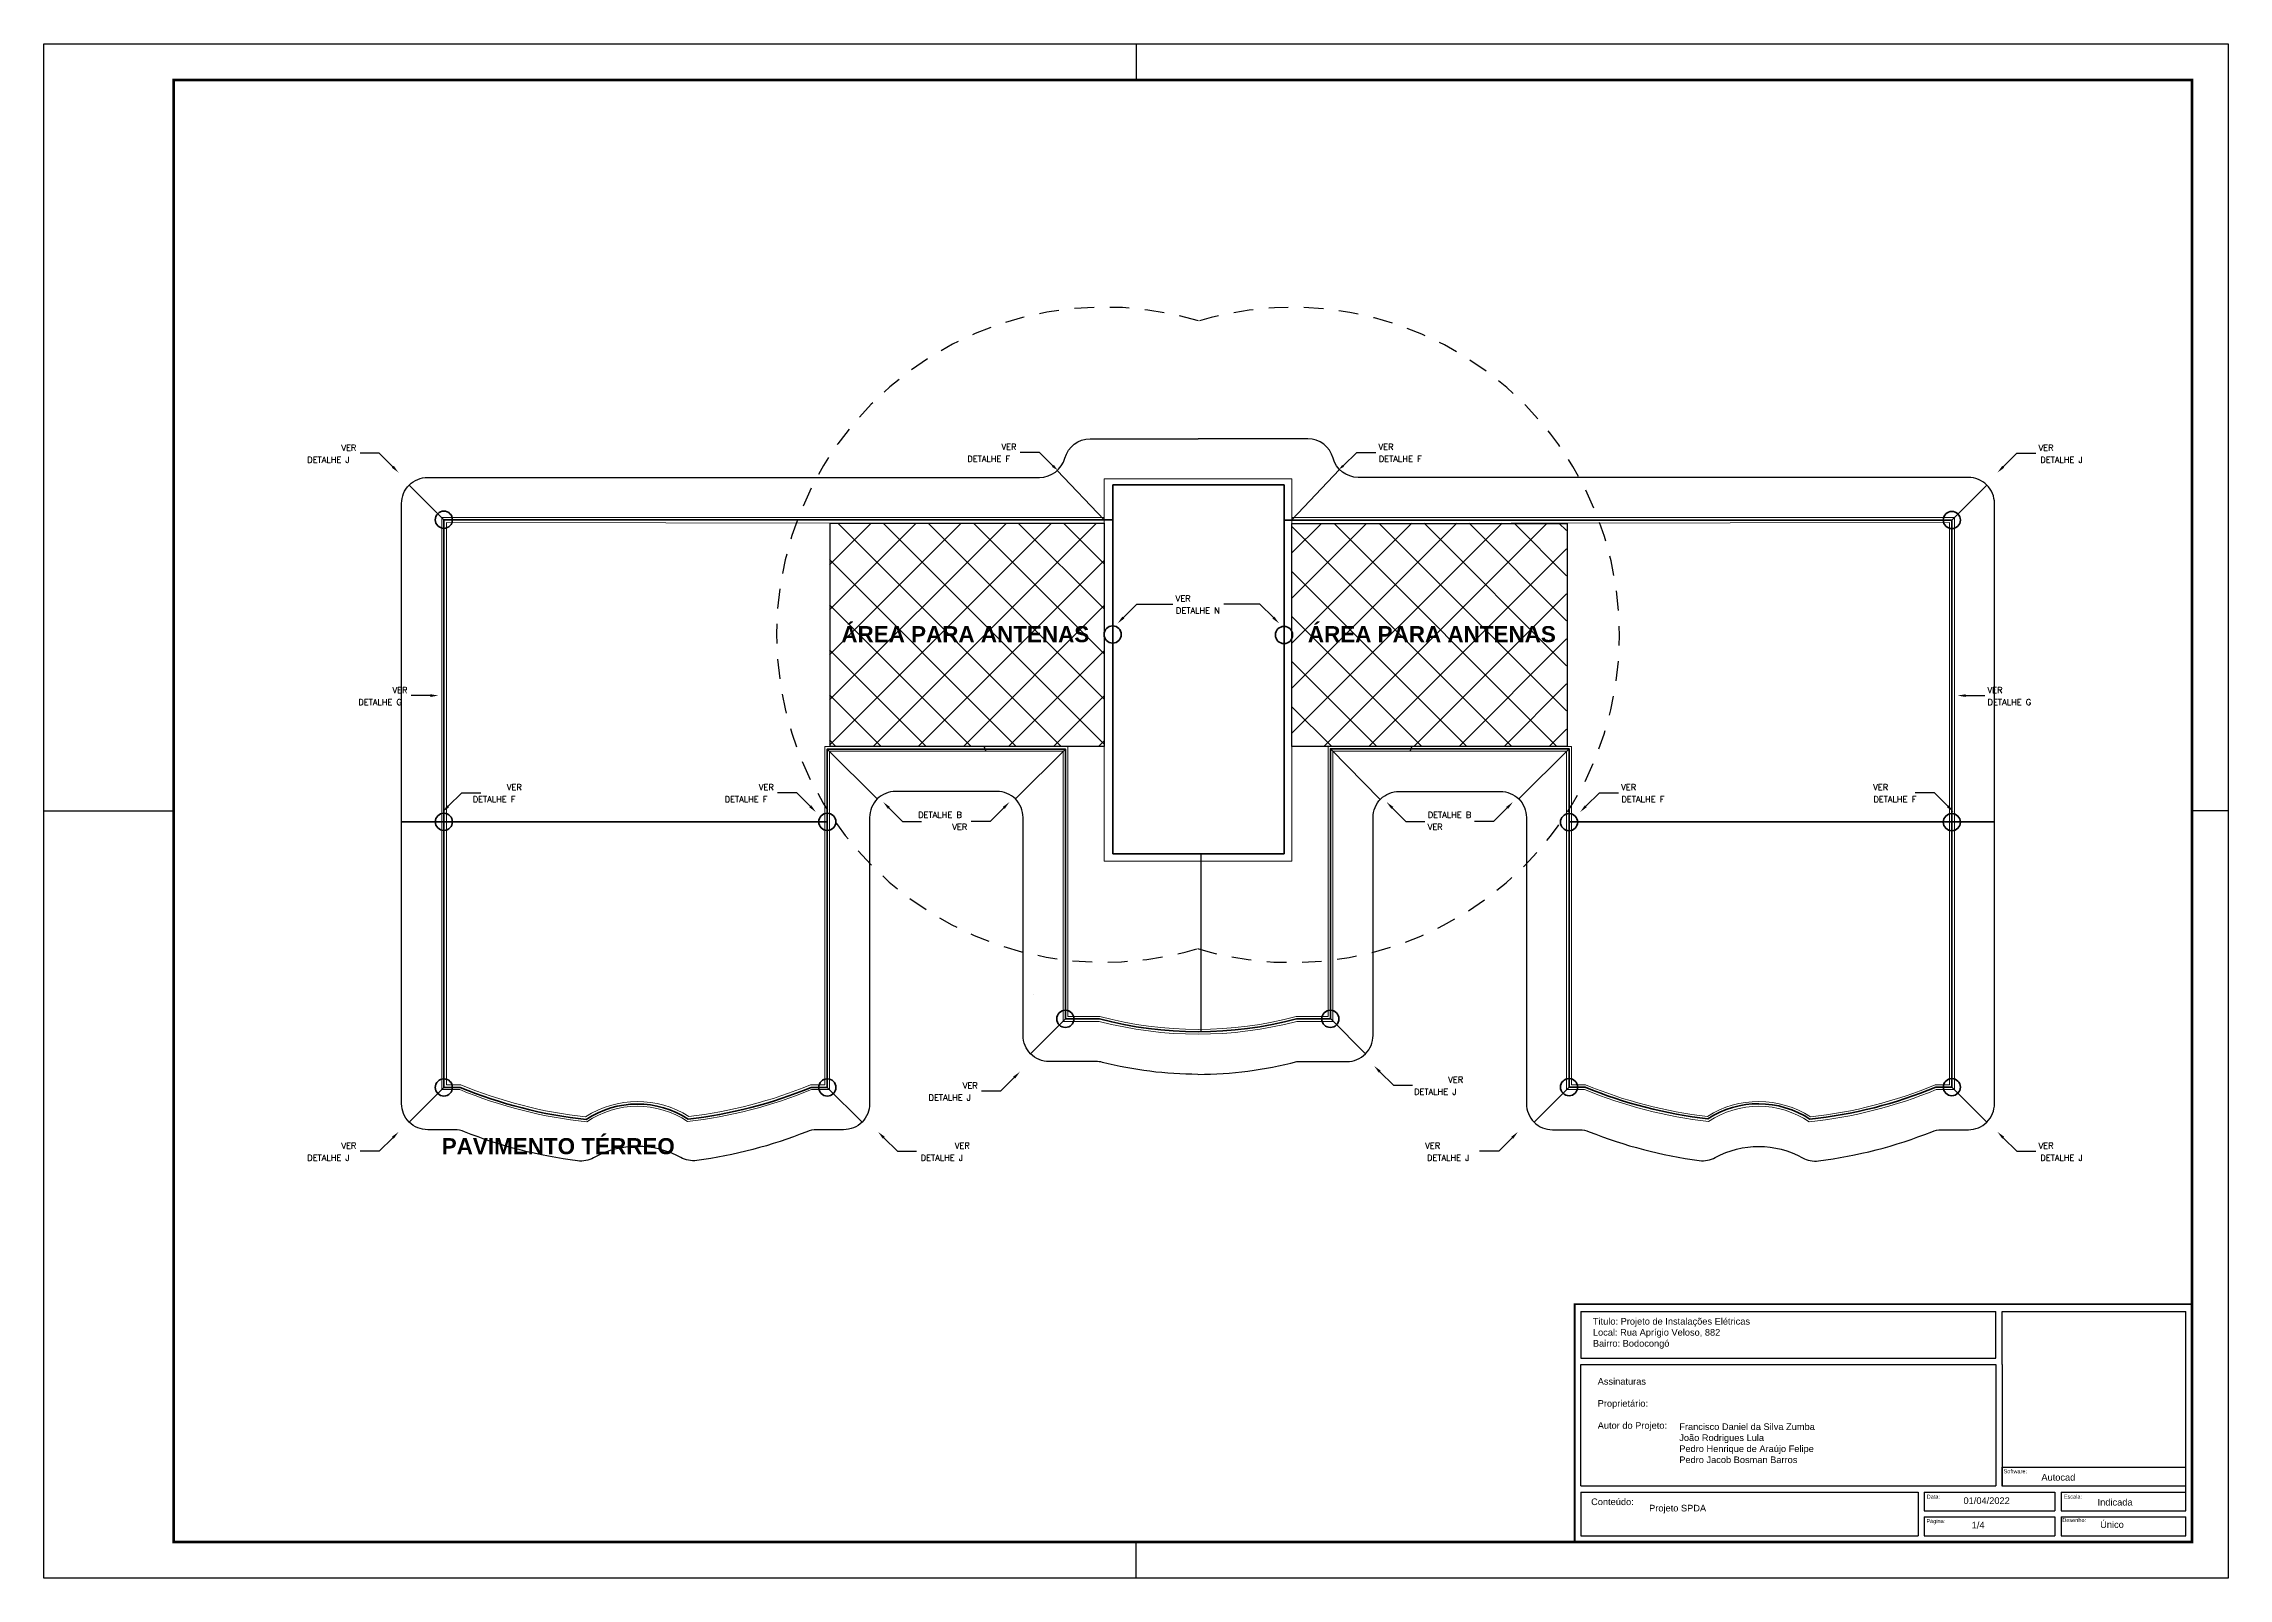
# Model space of a CAD drawing. Header units: millimetres. Extents: x 4236 to 4463, y 1839 to 1973.
# Drawn here: x 4236.9 to 4320.5, y 1904.4 to 1963.1 of the extents above; entities that cross this region are included whole.
import ezdxf
from ezdxf.enums import TextEntityAlignment as Align

# ---------------------------------------------------------------- set-up
doc = ezdxf.new("R2010")
doc.units = ezdxf.units.MM
doc.linetypes.add('JIS_02_0.7', pattern=[1.35, 0.75, -0.6])
doc.layers.get('0').update_dxf_attribs({"lineweight": 25})
for name, color, linetype in [('2', 2, 'Continuous'), ('C02', 42, 'Continuous'), ('NOTA', 3, 'Continuous'), ('TEXTO2', 7, 'Continuous'), ('Área protegida', 3, 'JIS_02_0.7')]:
    doc.layers.add(name, color=color, linetype=linetype)
for name, color, linetype, lineweight in [('Anel Captação', 3, 'Continuous', 211), ('aterramento', 4, 'Continuous', 25), ('C-Paredes-Acessorios', 20, 'Continuous', 5), ('C-Texto', 4, 'Continuous', 9), ('Captores', 3, 'Continuous', 211), ('Descida', 3, 'Continuous', 211)]:
    doc.layers.add(name, color=color, linetype=linetype, lineweight=lineweight)
doc.styles.add('80CL', font='romans.shx', dxfattribs={"height": 2})
doc.styles.add('BOLD', font='arialbd.ttf')
doc.styles.get("Standard").update_dxf_attribs({"font": 'arial.ttf'})

msp = doc.modelspace()

# ---------------------------------------------------------------- texts
at = {"layer": 'C-Texto', "style": 'BOLD'}
for s, p in [('ÁREA PARA ANTENAS', (4267.402, 1940.223)), ('ÁREA PARA ANTENAS', (4285.266, 1940.223)), ('PAVIMENTO TÉRREO', (4252.103, 1920.621))]:
    msp.add_text(s, height=0.61482, dxfattribs=at).set_placement(p)
at = {"layer": 'NOTA', "style": '80CL'}
for s, p in [('DETALHE J', (4246.955, 1947.206)), ('VER', (4248.261, 1947.667)), ('DETALHE F', (4272.228, 1947.24)), ('VER', (4273.534, 1947.701)), ('VER', (4287.973, 1947.701)), ('DETALHE F', (4287.984, 1947.24)), ('VER', (4313.246, 1947.667)), ('DETALHE J', (4313.312, 1947.206)), ('VER', (4280.205, 1941.894)), ('DETALHE N', (4280.216, 1941.433)), ('VER', (4250.216, 1938.388)), ('VER', (4311.291, 1938.388)), ('DETALHE G', (4248.91, 1937.927)), ('DETALHE G', (4311.291, 1937.927)), ('VER', (4254.597, 1934.669)), ('VER', (4264.244, 1934.669)), ('VER', (4297.264, 1934.669)), ('VER', (4306.911, 1934.669)), ('DETALHE F', (4253.29, 1934.208)), ('DETALHE F', (4262.937, 1934.208)), ('DETALHE F', (4297.275, 1934.208)), ('DETALHE F', (4306.922, 1934.208)), ('DETALHE B', (4270.346, 1933.612)), ('VER', (4271.653, 1933.151)), ('VER', (4289.855, 1933.151)), ('DETALHE B', (4289.855, 1933.612)), ('VER', (4272.052, 1923.247)), ('DETALHE J', (4289.335, 1923.011)), ('VER', (4290.642, 1923.472)), ('DETALHE J', (4270.745, 1922.786)), ('DETALHE J', (4246.955, 1920.484)), ('VER', (4248.261, 1920.945)), ('DETALHE J', (4270.44, 1920.484)), ('VER', (4271.747, 1920.945)), ('VER', (4289.761, 1920.945)), ('DETALHE J', (4289.827, 1920.484)), ('VER', (4313.246, 1920.945)), ('DETALHE J', (4313.312, 1920.484))]:
    msp.add_text(s, height=0.2306, dxfattribs=at).set_placement(p, align=Align.MIDDLE_LEFT)
at = {"layer": 'TEXTO2', "attachment_point": 1}
for s, width, heights, insert, char_height in [('Titulo: Projeto de Instalações Elétricas \\PLocal: Rua Aprígio Veloso, 882\\PBairro: Bodocongó ', 6.80516, [0], (4296.18, 1914.349), 0.25326), ('Assinaturas\\P\\PProprietário:\\P\\PAutor do Projeto:', 3.14032, [0], (4296.364, 1912.05), 0.25326), ('Francisco Daniel da Silva Zumba\\PJoão Rodrigues Lula \\PPedro Henrique de Araújo Felipe \\PPedro Jacob Bosman Barros ', 8.26571, [0], (4299.487, 1910.315), 0.25326), ('Software:', 1.4406, [0], (4311.905, 1908.557), 0.152), ('Autocad', 1.89239, [0], (4313.352, 1908.377), 0.2533), ('Conteúdo:', 3.72173, [0], (4296.112, 1907.44), 0.2533), ('Projeto SPDA', 9.67296, [0], (4298.333, 1907.197), 0.25326), ('Data:', 1.08542, [0.152], (4308.961, 1907.585), 0.152), ('01/04/2022', 2.04293, [0], (4310.371, 1907.483), 0.2533), ('Escala:', 1.57348, [0], (4314.211, 1907.586), 0.152), ('Indicada', 1.51476, [0], (4315.504, 1907.424), 0.2533), ('Página:', 1.82903, [0], (4308.951, 1906.649), 0.152), ('1/4', 1.12455, [0], (4310.683, 1906.546), 0.2533), ('Desenho:', 1.46585, [0], (4314.153, 1906.687), 0.152), ('Único', 1.41268, [0], (4315.603, 1906.567), 0.2533)]:
    msp.add_mtext_dynamic_manual_height_columns(s, width=width, gutter_width=1.266, heights=heights, dxfattribs=dict(at, insert=insert, char_height=char_height))

# ---------------------------------------------------------------- hatches: boundary and pattern name
h = msp.add_hatch()
h.set_pattern_fill('ANSI37', color=256, scale=0.384264, angle=270)
h.set_pattern_definition([(315, (1371.8383, 8834.5049), (0.86269669, 0.86269669), []), (45, (1371.8383, 8834.5049), (-0.86269669, 0.86269669), [])])
h.paths.add_polyline_path([(4284.658, 1944.766), (4284.658, 1936.233), (4286.041, 1936.233), (4295.171, 1936.233), (4295.171, 1944.784)])
h.paths.add_polyline_path([(4266.951, 1944.784), (4266.951, 1936.233), (4276.081, 1936.233), (4277.465, 1936.233), (4277.465, 1944.766)])

# ---------------------------------------------------------------- linework, layer by layer
for p, q in [((4236.863, 1904.384), (4236.863, 1963.135)), ((4236.863, 1963.135), (4320.509, 1963.135)), ((4278.686, 1963.135), (4278.686, 1961.741)), ((4320.509, 1963.135), (4320.509, 1904.384)), ((4236.863, 1933.76), (4241.842, 1933.76)), ((4320.509, 1933.76), (4319.115, 1933.76)), ((4278.686, 1904.384), (4278.686, 1905.778)), ((4320.509, 1904.384), (4236.863, 1904.384))]:
    msp.add_line(p, q)
at = {"const_width": 0.0996}
msp.add_lwpolyline([(4241.842, 1905.778), (4241.842, 1961.741), (4319.115, 1961.741), (4319.115, 1905.778)], close=True, dxfattribs=at)
for points in [[(4266.979, 1944.784), (4277.465, 1944.784), (4277.465, 1936.233), (4266.979, 1936.233)], [(4284.658, 1944.766), (4295.199, 1944.766), (4295.199, 1936.233), (4284.658, 1936.233)]]:
    msp.add_lwpolyline(points, close=True)
at = {"const_width": 0.0664}
msp.add_lwpolyline([(4295.482, 1914.88), (4295.482, 1905.778), (4319.115, 1905.778), (4319.115, 1914.88), (4295.482, 1914.88)], dxfattribs=at)
for points in [[(4295.72, 1912.808), (4311.608, 1912.808), (4311.608, 1914.595)], [(4295.72, 1914.595), (4295.72, 1912.808)], [(4295.72, 1914.595), (4311.608, 1914.595)], [(4311.846, 1912.57), (4311.846, 1914.595)], [(4311.846, 1914.595), (4318.877, 1914.595)], [(4318.877, 1907.237), (4318.877, 1914.595)], [(4295.72, 1907.923), (4295.72, 1912.57), (4311.608, 1912.57), (4311.608, 1907.923)], [(4311.846, 1912.57), (4311.846, 1907.926), (4318.868, 1907.926)], [(4311.832, 1908.638), (4311.832, 1907.923)], [(4311.832, 1908.638), (4318.877, 1908.638)], [(4295.72, 1907.923), (4311.608, 1907.923)], [(4295.72, 1907.684), (4308.629, 1907.684)], [(4295.72, 1907.684), (4295.72, 1906.016), (4308.629, 1906.016)], [(4308.629, 1907.684), (4308.629, 1906.016)], [(4308.868, 1907.684), (4308.868, 1906.97)], [(4308.868, 1907.684), (4313.872, 1907.684)], [(4311.832, 1907.923), (4318.877, 1907.922)], [(4313.872, 1907.684), (4313.872, 1906.97)], [(4314.11, 1907.684), (4314.11, 1906.97)], [(4314.11, 1907.684), (4318.877, 1907.684)], [(4318.877, 1906.97), (4318.877, 1907.684)], [(4308.868, 1906.97), (4313.872, 1906.97)], [(4308.868, 1906.731), (4308.868, 1906.016)], [(4308.868, 1906.731), (4313.872, 1906.731)], [(4313.872, 1906.731), (4313.872, 1906.016)], [(4314.11, 1906.97), (4318.877, 1906.97)], [(4314.11, 1906.731), (4314.11, 1906.016)], [(4314.11, 1906.731), (4318.877, 1906.731)], [(4314.11, 1906.016), (4318.877, 1906.016), (4318.877, 1906.731)], [(4308.868, 1906.016), (4313.872, 1906.016)]]:
    msp.add_lwpolyline(points)
at = {"layer": '2', "color": 2}
msp.add_line((4281.162, 1932.119), (4281.162, 1925.311), dxfattribs=at)
at = {"layer": 'Anel Captação', "color": 2}
for p, q in [((4277.793, 1946.243), (4277.793, 1932.119)), ((4277.793, 1946.243), (4284.354, 1946.243)), ((4284.354, 1946.243), (4284.354, 1932.119)), ((4252.187, 1933.344), (4266.865, 1933.344)), ((4295.268, 1933.344), (4309.923, 1933.344)), ((4277.793, 1932.119), (4284.354, 1932.119))]:
    msp.add_line(p, q, dxfattribs=at)
msp.add_lwpolyline([(4284.354, 1944.898), (4309.923, 1944.898), (4309.923, 1923.188), (4309.309, 1923.188, -0.071064), (4304.49, 1921.958, 0.300405), (4300.583, 1921.972, -0.069366), (4295.882, 1923.188), (4295.268, 1923.188), (4295.268, 1936.145), (4286.129, 1936.145), (4286.129, 1925.801), (4284.83, 1925.801, -0.130101), (4277.293, 1925.801), (4275.981, 1925.801), (4275.981, 1936.133), (4266.867, 1936.133), (4266.867, 1923.176), (4266.243, 1923.176, -0.069395), (4261.537, 1921.959, 0.301079), (4257.636, 1921.946, -0.071092), (4252.811, 1923.176), (4252.187, 1923.176), (4252.187, 1944.91), (4277.793, 1944.91)], format="xyb", dxfattribs=at)
at = {"layer": 'aterramento'}
for points in [[(4281.055, 1923.677, -0.062373), (4277.4, 1924.137, 0.062476), (4277.153, 1924.168), (4275.36, 1924.168, -0.414214), (4274.36, 1925.168), (4274.36, 1933.512, 0.414214), (4273.36, 1934.512), (4269.488, 1934.512, 0.414214), (4268.488, 1933.512), (4268.488, 1922.555, -0.414214), (4267.488, 1921.555), (4266.454, 1921.555, 0.095264), (4266.084, 1921.483, -0.061843), (4261.869, 1920.378, -0.160053), (4261.255, 1920.493, 0.258197), (4257.916, 1920.482, -0.160053), (4257.304, 1920.363, -0.063539), (4252.971, 1921.483, 0.095264), (4252.6, 1921.555), (4251.566, 1921.555, -0.414214), (4250.566, 1922.555), (4250.566, 1945.532, -0.414214), (4251.566, 1946.532), (4274.997, 1946.532, 0.338474), (4275.962, 1947.27, -0.338474), (4276.927, 1948.007), (4281.061, 1948.007)], [(4281.067, 1923.677, 0.064463), (4284.842, 1924.168), (4286.763, 1924.168, 0.414214), (4287.763, 1925.168), (4287.763, 1933.512, -0.414214), (4288.763, 1934.512), (4292.634, 1934.512, -0.414214), (4293.634, 1933.512), (4293.634, 1922.555, 0.414214), (4294.634, 1921.555), (4295.668, 1921.555, -0.095264), (4296.039, 1921.483, 0.061843), (4300.253, 1920.378, 0.160053), (4300.867, 1920.493, -0.258197), (4304.206, 1920.482, 0.160053), (4304.819, 1920.363, 0.063539), (4309.152, 1921.483, -0.095264), (4309.523, 1921.555), (4310.556, 1921.555, 0.414214), (4311.556, 1922.555), (4311.556, 1945.532, 0.414214), (4310.556, 1946.532), (4287.195, 1946.532, -0.338474), (4286.23, 1947.27, 0.338474), (4285.265, 1948.007), (4281.061, 1948.007)]]:
    msp.add_lwpolyline(points, format="xyb", dxfattribs=at)
at = {"layer": 'C-Paredes-Acessorios'}
for p, q in [((4277.465, 1946.47), (4277.465, 1931.837)), ((4277.465, 1946.47), (4284.658, 1946.47)), ((4284.658, 1946.47), (4284.658, 1931.837)), ((4252.103, 1923.092), (4252.103, 1944.995)), ((4252.103, 1944.995), (4277.465, 1944.995)), ((4275.897, 1936.049), (4266.951, 1936.049)), ((4266.951, 1936.049), (4266.951, 1923.092)), ((4275.897, 1925.705), (4275.897, 1936.049)), ((4277.465, 1931.837), (4284.658, 1931.837)), ((4274.758, 1926.737), (4274.758, 1926.737)), ((4275.897, 1925.705), (4275.897, 1925.705)), ((4252.795, 1923.092), (4252.103, 1923.092)), ((4266.951, 1923.092), (4266.259, 1923.092))]:
    msp.add_line(p, q, dxfattribs=at)
at = {"layer": 'C-Paredes-Acessorios', "lineweight": 15}
msp.add_lwpolyline([(4284.658, 1944.766), (4309.835, 1944.81), (4309.835, 1923.276), (4309.291, 1923.276, -0.07086), (4304.512, 1922.049, 0.295586), (4300.562, 1922.063, -0.069162), (4295.9, 1923.276), (4295.356, 1923.276), (4295.356, 1936.233), (4286.041, 1936.233), (4286.041, 1925.889), (4284.818, 1925.889, -0.130499), (4277.304, 1925.889), (4276.081, 1925.889), (4276.081, 1936.233), (4266.767, 1936.233), (4266.767, 1923.276), (4266.223, 1923.276, -0.069162), (4261.561, 1922.063, 0.295586), (4257.611, 1922.049, -0.07086), (4252.831, 1923.276), (4252.288, 1923.276), (4252.288, 1944.81), (4277.465, 1944.766)], format="xyb", dxfattribs=at)
at = {"layer": 'C-Paredes-Acessorios'}
msp.add_lwpolyline([(4284.658, 1944.995), (4310.019, 1944.995), (4310.019, 1923.092), (4309.328, 1923.092, -0.071292), (4304.465, 1921.859, 0.305883), (4300.607, 1921.872, -0.069595), (4295.863, 1923.092), (4295.171, 1923.092), (4295.171, 1936.049), (4286.226, 1936.049), (4286.226, 1925.705), (4284.842, 1925.705, -0.129671), (4277.28, 1925.705), (4275.897, 1925.705)], format="xyb", dxfattribs=at)
for centre, radius, start, end in [((4259.527, 1939.44), 17.68, 247.61797, 263.92934), ((4259.527, 1939.44), 17.68, 276.45782, 292.38203), ((4259.596, 1919.007), 3.448, 56.17765, 124.2095)]:
    msp.add_arc(centre, radius, start, end, dxfattribs=at)
at = {"layer": 'C02'}
for p, q in [((4249.713, 1947.456), (4248.98, 1947.456)), ((4250.232, 1946.937), (4249.713, 1947.456)), ((4274.986, 1947.49), (4274.253, 1947.49)), ((4275.505, 1946.972), (4274.986, 1947.49)), ((4286.618, 1946.972), (4287.136, 1947.49)), ((4287.136, 1947.49), (4287.87, 1947.49)), ((4311.891, 1946.937), (4312.409, 1947.456)), ((4312.409, 1947.456), (4313.143, 1947.456)), ((4278.201, 1941.164), (4278.719, 1941.683)), ((4278.719, 1941.683), (4280.102, 1941.683)), ((4283.428, 1941.683), (4282.046, 1941.683)), ((4283.946, 1941.164), (4283.428, 1941.683)), ((4251.668, 1938.177), (4250.935, 1938.177)), ((4310.454, 1938.177), (4311.188, 1938.177)), ((4252.35, 1933.939), (4252.868, 1934.458)), ((4252.868, 1934.458), (4253.602, 1934.458)), ((4265.695, 1934.458), (4264.962, 1934.458)), ((4266.214, 1933.939), (4265.695, 1934.458)), ((4295.908, 1933.939), (4296.427, 1934.458)), ((4296.427, 1934.458), (4297.16, 1934.458)), ((4309.254, 1934.458), (4308.521, 1934.458)), ((4309.773, 1933.939), (4309.254, 1934.458)), ((4269.225, 1933.881), (4269.743, 1933.362)), ((4269.743, 1933.362), (4270.476, 1933.362)), ((4273.105, 1933.362), (4272.371, 1933.362)), ((4273.623, 1933.881), (4273.105, 1933.362)), ((4288.499, 1933.881), (4289.018, 1933.362)), ((4289.018, 1933.362), (4289.751, 1933.362)), ((4292.379, 1933.362), (4291.646, 1933.362)), ((4292.898, 1933.881), (4292.379, 1933.362)), ((4273.504, 1923.036), (4272.77, 1923.036)), ((4274.022, 1923.554), (4273.504, 1923.036)), ((4288.022, 1923.779), (4288.541, 1923.261)), ((4288.541, 1923.261), (4289.274, 1923.261)), ((4249.713, 1920.734), (4248.98, 1920.734)), ((4250.232, 1921.252), (4249.713, 1920.734)), ((4269.031, 1921.252), (4269.55, 1920.734)), ((4269.55, 1920.734), (4270.283, 1920.734)), ((4292.573, 1920.734), (4291.84, 1920.734)), ((4293.091, 1921.252), (4292.573, 1920.734)), ((4311.891, 1921.252), (4312.409, 1920.734)), ((4312.409, 1920.734), (4313.143, 1920.734))]:
    msp.add_line(p, q, dxfattribs=at)
for points in [[(4250.195, 1946.901), (4250.268, 1946.974), (4250.451, 1946.716)], [(4275.468, 1946.935), (4275.542, 1947.008), (4275.685, 1946.806)], [(4286.655, 1946.935), (4286.581, 1947.008), (4286.466, 1946.847)], [(4311.928, 1946.901), (4311.854, 1946.974), (4311.672, 1946.716)], [(4278.238, 1941.128), (4278.164, 1941.201), (4277.982, 1940.943)], [(4283.91, 1941.128), (4283.983, 1941.201), (4284.166, 1940.943)], [(4251.668, 1938.229), (4251.668, 1938.125), (4251.98, 1938.178)], [(4310.455, 1938.229), (4310.454, 1938.125), (4310.143, 1938.178)], [(4252.387, 1933.903), (4252.313, 1933.976), (4252.13, 1933.718)], [(4266.177, 1933.903), (4266.251, 1933.976), (4266.433, 1933.718)], [(4269.262, 1933.917), (4269.188, 1933.844), (4269.005, 1934.102)], [(4273.586, 1933.917), (4273.66, 1933.844), (4273.842, 1934.102)], [(4288.536, 1933.917), (4288.462, 1933.844), (4288.28, 1934.102)], [(4292.861, 1933.917), (4292.935, 1933.844), (4293.117, 1934.102)], [(4295.945, 1933.903), (4295.872, 1933.976), (4295.689, 1933.718)], [(4309.736, 1933.903), (4309.81, 1933.976), (4309.992, 1933.718)], [(4288.059, 1923.816), (4287.985, 1923.743), (4287.803, 1924)], [(4273.985, 1923.591), (4274.059, 1923.518), (4274.241, 1923.776)], [(4250.195, 1921.289), (4250.268, 1921.216), (4250.451, 1921.473)], [(4269.068, 1921.289), (4268.994, 1921.216), (4268.812, 1921.473)], [(4293.055, 1921.289), (4293.128, 1921.216), (4293.311, 1921.473)], [(4311.928, 1921.289), (4311.854, 1921.216), (4311.672, 1921.473)]]:
    msp.add_solid(points, dxfattribs=at)
at = {"layer": 'Captores', "color": 2}
for centre in [(4252.187, 1944.91), (4309.923, 1944.898), (4277.793, 1940.518), (4284.354, 1940.5), (4252.187, 1933.344), (4266.865, 1933.344), (4295.268, 1933.332), (4309.923, 1933.332), (4275.981, 1925.801), (4286.129, 1925.801), (4252.187, 1923.176), (4266.867, 1923.176), (4295.268, 1923.188), (4309.923, 1923.188)]:
    msp.add_circle(centre, 0.329, dxfattribs=at)
at = {"layer": 'Descida', "color": 2}
for p, q in [((4277.465, 1944.91), (4275.669, 1946.79)), ((4284.658, 1944.91), (4286.48, 1946.832)), ((4252.187, 1944.91), (4250.859, 1946.239)), ((4309.935, 1944.91), (4311.263, 1946.239)), ((4266.867, 1936.133), (4268.781, 1934.219)), ((4274.067, 1934.219), (4275.981, 1936.133)), ((4288.034, 1934.197), (4286.142, 1936.133)), ((4295.256, 1936.133), (4293.341, 1934.219)), ((4252.187, 1933.344), (4250.566, 1933.344)), ((4309.935, 1933.344), (4311.556, 1933.344)), ((4275.981, 1925.801), (4274.651, 1924.462)), ((4286.142, 1925.801), (4287.471, 1924.462)), ((4252.187, 1923.176), (4250.859, 1921.847)), ((4266.867, 1923.176), (4268.195, 1921.847)), ((4295.256, 1923.176), (4293.927, 1921.847)), ((4309.935, 1923.176), (4311.263, 1921.847))]:
    msp.add_line(p, q, dxfattribs=at)
at = {"layer": 'Área protegida', "color": 2}
for centre, start, end in [((4277.465, 1940.509), 73.26185, 286.5906), ((4284.658, 1940.5), 253.26185, 106.5906), ((4284.658, 1940.5), 199.88531, 200.78391), ((4277.465, 1940.509), 339.17083, 340.06969)]:
    msp.add_arc(centre, 12.542, start, end, dxfattribs=at)

msp.set_redraw_order([(e.dxf.handle, doc.entitydb.next_handle()) for e in msp.query("TEXT MTEXT ATTDEF DIMENSION ARC_DIMENSION")])  # texts and dimensions are drawn at this point

doc.saveas('drawing.dxf')
